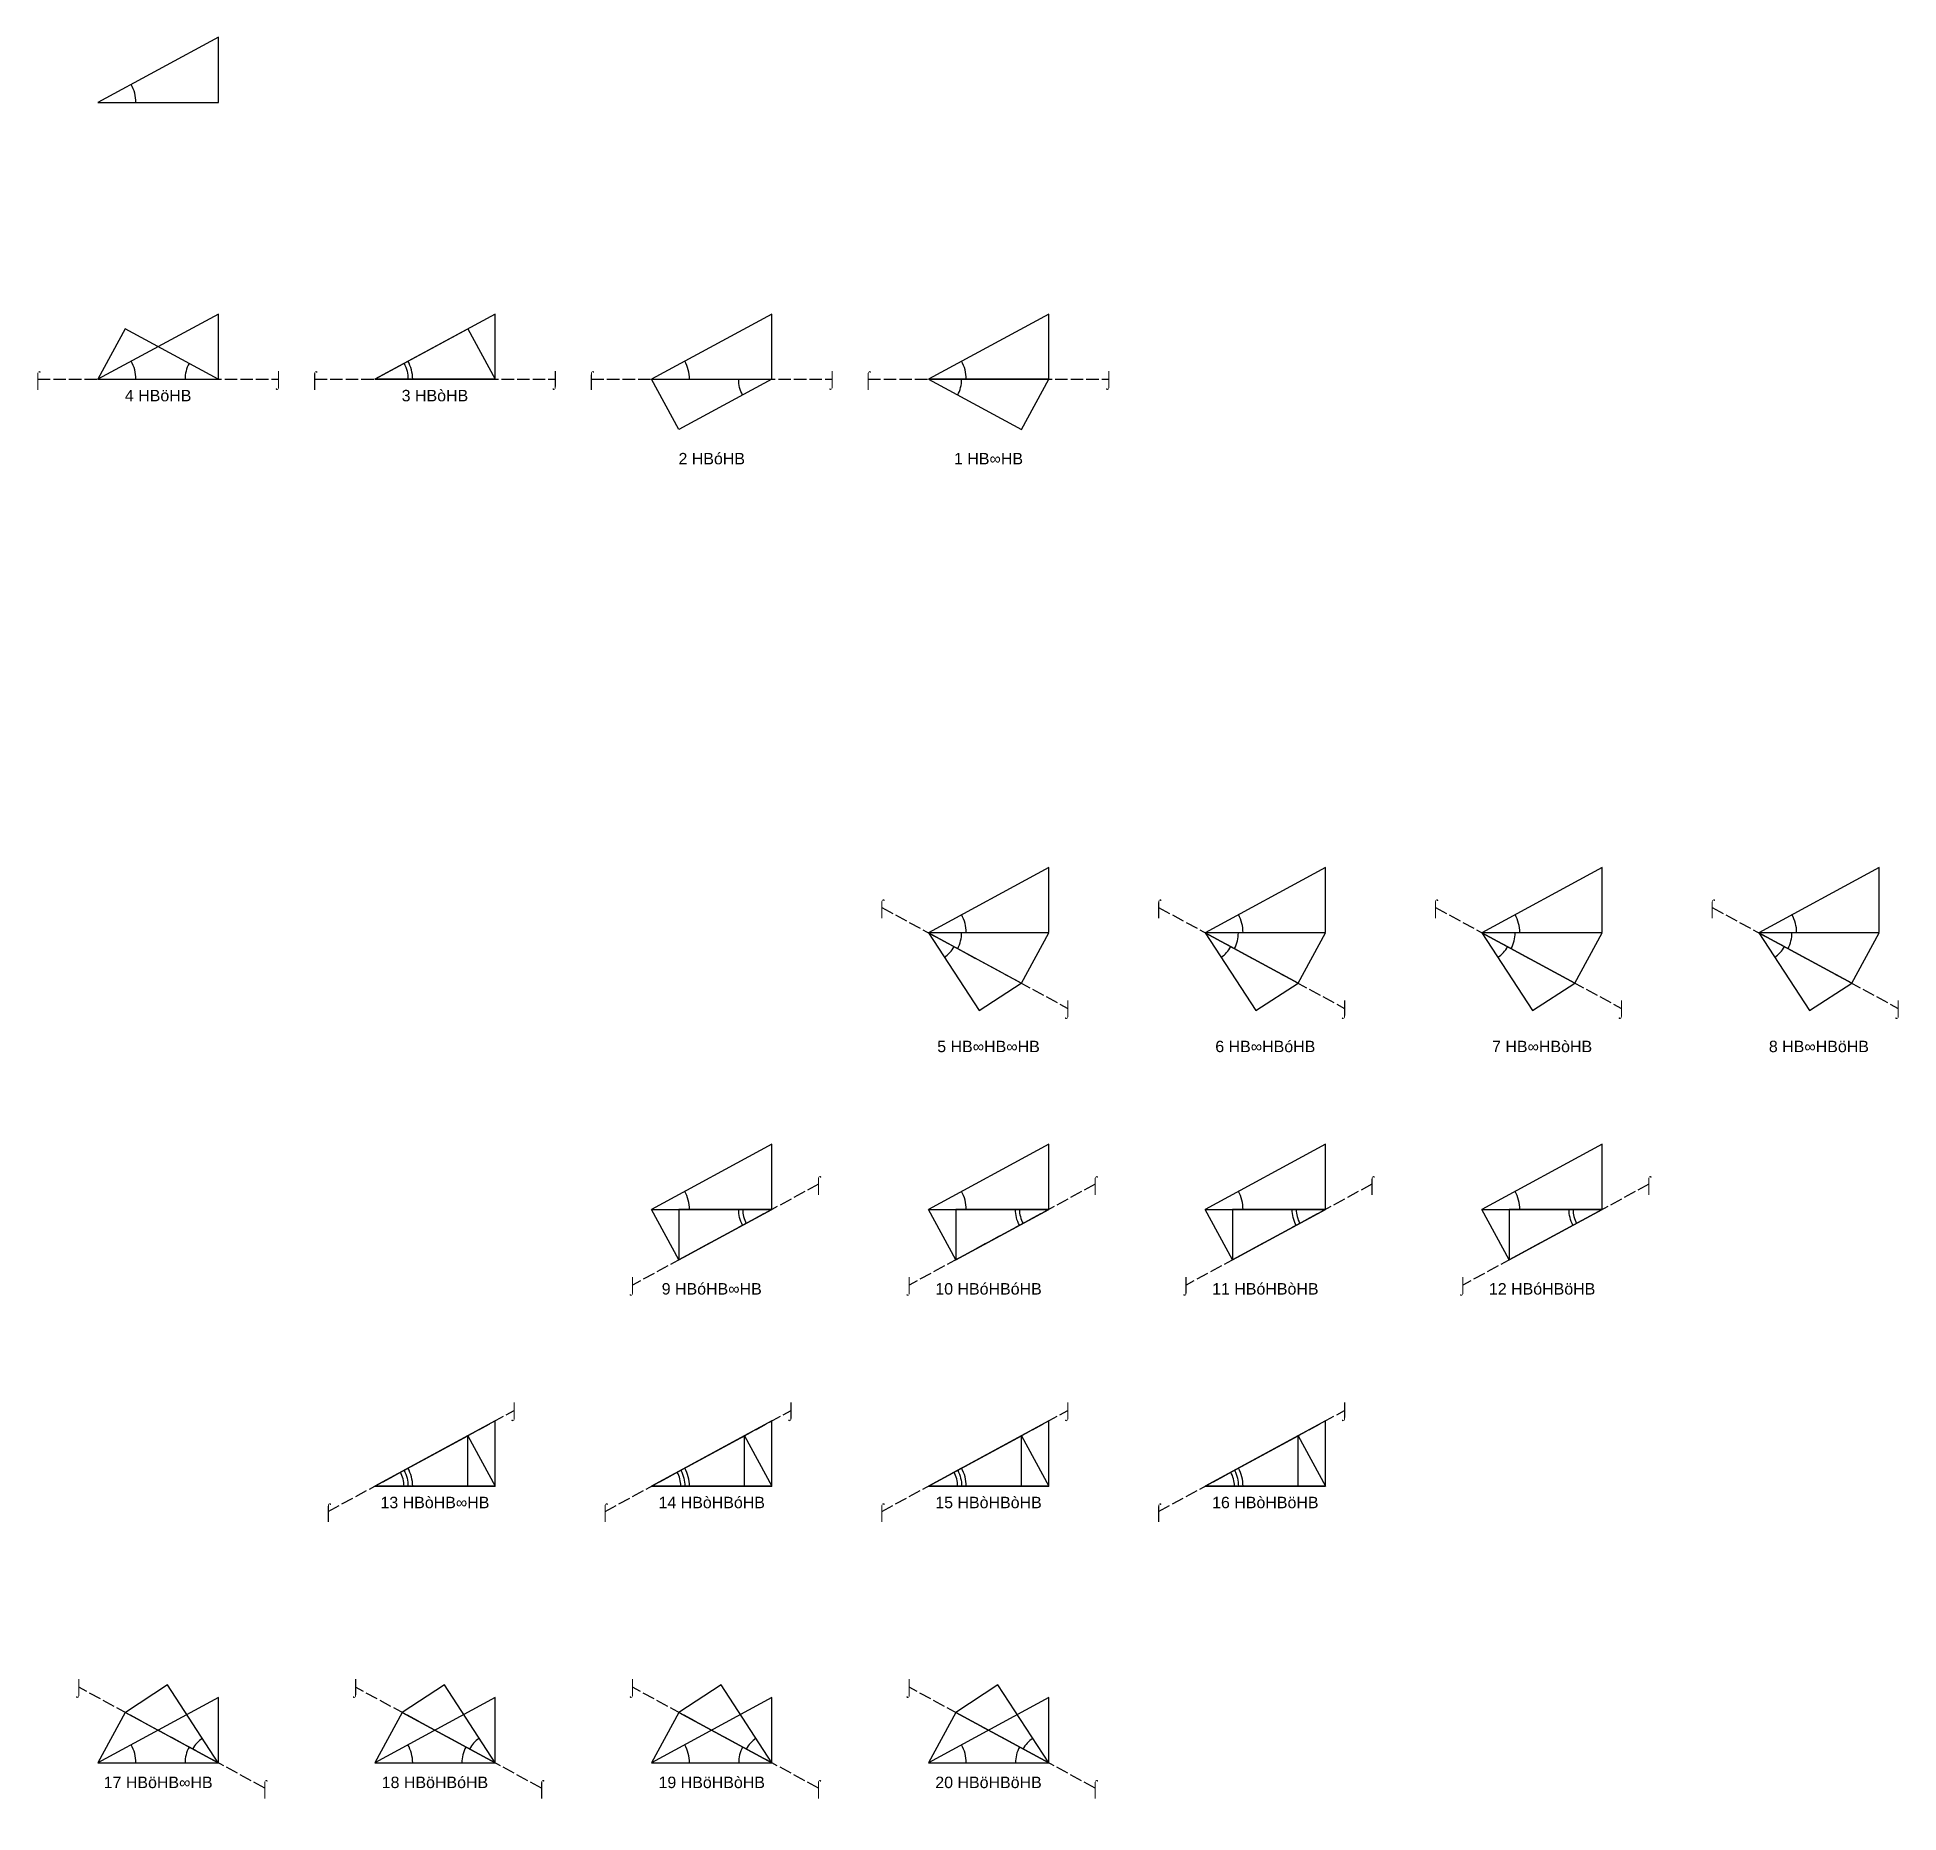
# Model space of a CAD drawing. Header units: millimetres. Extents: x 122552 to 1654769, y -10280102 to 62068.
# Drawn here: x 915520 to 1094743, y -108916 to 62068 of the extents above; entities that cross this region are included whole.
import ezdxf
from ezdxf.enums import TextEntityAlignment as Align

# ---------------------------------------------------------------- set-up
doc = ezdxf.new("R2010")
doc.units = ezdxf.units.MM
doc.linetypes.add('ACAD_ISO02W100', pattern=[15, 12, -3])
for name, color, linetype in [('BASE', 170, 'Continuous'), ('HYPOTENUSE', 20, 'Continuous'), ('PERPENDICULAR', 90, 'Continuous'), ('Standard', 7, 'Continuous')]:
    doc.layers.add(name, color=color, linetype=linetype)
doc.styles.add('Arial', font='arial_0.ttf')

msp = doc.modelspace()

# ---------------------------------------------------------------- texts
at = {"style": 'Arial'}
for s, p in [('⌠', (915575, 29131)), ('⌡', (938750, 29131)), ('⌠', (942224, 29131)), ('⌡', (965398, 29131)), ('⌠', (968872, 29131)), ('⌡', (992047, 29131)), ('⌠', (995521, 29131)), ('⌡', (1018696, 29131)), ('4 HBöHB', (927162, 27558)), ('3 HBòHB', (953811, 27558)), ('2 HBóHB', (980460, 21486)), ('1 HB∞HB', (1007108, 21486)), ('⌠', (996839, -21738)), ('⌠', (1023488, -21738)), ('⌠', (1050136, -21738)), ('⌠', (1076785, -21738)), ('⌡', (1014741, -31453)), ('⌡', (1041390, -31453)), ('⌡', (1068039, -31453)), ('⌡', (1094687, -31453)), ('5 HB∞HB∞HB', (1007108, -35120)), ('6 HB∞HBóHB', (1033757, -35120)), ('7 HB∞HBòHB', (1060406, -35120)), ('8 HB∞HBöHB', (1087054, -35120)), ('⌠', (990729, -48387)), ('⌠', (1017377, -48387)), ('⌠', (1044026, -48387)), ('⌠', (1070675, -48387)), ('⌡', (972827, -58102)), ('⌡', (999475, -58102)), ('⌡', (1026124, -58102)), ('⌡', (1052773, -58102)), ('9 HBóHB∞HB', (980460, -58460)), ('10 HBóHBóHB', (1007108, -58460)), ('11 HBóHBòHB', (1033757, -58460)), ('12 HBóHBöHB', (1060406, -58460)), ('⌡', (961444, -70178)), ('⌡', (988093, -70178)), ('⌡', (1014741, -70178)), ('⌡', (1041390, -70178)), ('13 HBòHB∞HB', (953811, -79036)), ('14 HBòHBóHB', (980460, -79036)), ('15 HBòHBòHB', (1007108, -79036)), ('16 HBòHBöHB', (1033757, -79036)), ('⌠', (943542, -79893)), ('⌠', (970190, -79893)), ('⌠', (996839, -79893)), ('⌠', (1023488, -79893)), ('⌡', (919529, -96826)), ('⌡', (946178, -96826)), ('⌡', (972827, -96826)), ('⌡', (999475, -96826)), ('17 HBöHB∞HB', (927162, -105989)), ('18 HBöHBóHB', (953811, -105989)), ('19 HBöHBòHB', (980460, -105989)), ('20 HBöHBöHB', (1007108, -105989)), ('⌠', (937431, -106542)), ('⌠', (964080, -106542)), ('⌠', (990729, -106542)), ('⌠', (1017377, -106542))]:
    msp.add_text(s, height=1100, dxfattribs=at).set_placement(p, align=Align.MIDDLE_CENTER)

# ---------------------------------------------------------------- blocks, each defined once
blk = doc.blocks.new('fundamental_block_GT')
at = {"color": 4}
blk.add_arc((0, -2), 277, 359.9799, 28.4254, dxfattribs=at)
at = {"layer": 'BASE'}
blk.add_line((0, 0), (879, -7), dxfattribs=at)
at = {"layer": 'HYPOTENUSE'}
blk.add_line((883, 469), (0, 0), dxfattribs=at)
at = {"layer": 'PERPENDICULAR'}
blk.add_line((879, -7), (883, 469), dxfattribs=at)

# ---------------------------------------------------------------- linework, layer by layer
at = {"linetype": 'ACAD_ISO02W100', "ltscale": 100}
for p, q in [((915575, 29131), (938750, 29131)), ((942224, 29131), (965398, 29131)), ((968872, 29131), (992047, 29131)), ((995521, 29131), (1018696, 29131)), ((996839, -21738), (1014741, -31453)), ((1023488, -21738), (1041390, -31453)), ((1050136, -21738), (1068039, -31453)), ((1076785, -21738), (1094687, -31453)), ((990729, -48387), (972827, -58102)), ((1017377, -48387), (999475, -58102)), ((1044026, -48387), (1026124, -58102)), ((1070675, -48387), (1052773, -58102)), ((943542, -79893), (961444, -70178)), ((970190, -79893), (988093, -70178)), ((996839, -79893), (1014741, -70178)), ((1023488, -79893), (1041390, -70178)), ((937431, -106542), (919529, -96826)), ((964080, -106542), (946178, -96826)), ((990729, -106542), (972827, -96826)), ((1017377, -106542), (999475, -96826))]:
    msp.add_line(p, q, dxfattribs=at)

# ---------------------------------------------------------------- block references
for p, xscale, yscale, zscale, rotation in [((932956, 29131), 11.58735412275403, 11.58735412275403, 11.58735412275403, 152.0000000000003), ((948017, 29131), -11.58735412275403, 11.58735412275403, 11.58735412275403, 207.9999999999996), ((986253, 29131), -11.58735412275403, 11.58735412275403, 11.58735412275403, 27.99999999999958), ((1001315, 29131), 11.58735412275403, 11.58735412275403, 11.58735412275403, 332.0000000000002), ((1001315, -24167), 11.58735412275403, 11.58735412275403, 11.58735412275403, 332.0000000000002), ((1027963, -24167), 11.58735412275403, 11.58735412275403, 11.58735412275403, 332.0000000000002), ((1054612, -24167), 11.58735412275403, 11.58735412275403, 11.58735412275403, 332.0000000000002), ((1081261, -24167), 11.58735412275403, 11.58735412275403, 11.58735412275403, 332.0000000000002), ((1001315, -24167), 10.18429076373602, 10.18429076373602, 10.18429076373602, 303.5116672382091), ((1027963, -24167), 10.18429076373602, 10.18429076373602, 10.18429076373602, 303.5116672382091), ((1054612, -24167), 10.18429076373612, 10.18429076373612, 10.18429076373612, 303.5116672382094), ((1081261, -24167), 10.18429076373612, 10.18429076373612, 10.18429076373612, 303.5116672382094), ((986253, -50815), -11.58735412275403, 11.58735412275403, 11.58735412275403, 27.99999999999958), ((1012902, -50815), -11.58735412275403, 11.58735412275403, 11.58735412275403, 27.99999999999958), ((1039551, -50815), -11.58735412275403, 11.58735412275403, 11.58735412275403, 27.99999999999958), ((1066199, -50815), -11.58735412275403, 11.58735412275403, 11.58735412275403, 27.99999999999958), ((986253, -50815), 10.18429076373601, 10.18429076373601, 10.18429076373601, 180.4883327617911), ((1012902, -50815), 10.18429076373601, 10.18429076373601, 10.18429076373601, 180.4883327617911), ((1039551, -50815), 10.18429076373601, 10.18429076373601, 10.18429076373601, 180.4883327617911), ((1066199, -50815), 10.18429076373611, 10.18429076373611, 10.18429076373611, 180.4883327617911), ((948017, -77464), -11.58735412275403, 11.58735412275403, 11.58735412275403, 207.9999999999996), ((948017, -77464), 10.18429076373601, 10.18429076373601, 10.18429076373601, 0.4883327617926961), ((974666, -77464), -11.58735412275403, 11.58735412275403, 11.58735412275403, 207.9999999999996), ((974666, -77464), 10.18429076373601, 10.18429076373601, 10.18429076373601, 0.4883327617926961), ((1001315, -77464), -11.58735412275403, 11.58735412275403, 11.58735412275403, 207.9999999999996), ((1001315, -77464), 10.18429076373601, 10.18429076373601, 10.18429076373601, 0.4883327617926961), ((1027963, -77464), -11.58735412275403, 11.58735412275403, 11.58735412275403, 207.9999999999996), ((1027963, -77464), 10.18429076373601, 10.18429076373601, 10.18429076373601, 0.4883327617926961), ((932956, -104113), 10.18429076373601, 10.18429076373601, 10.18429076373601, 123.5116672382091), ((959605, -104113), 10.18429076373601, 10.18429076373601, 10.18429076373601, 123.5116672382091), ((986253, -104113), 10.18429076373601, 10.18429076373601, 10.18429076373601, 123.5116672382091), ((1012902, -104113), 10.18429076373601, 10.18429076373601, 10.18429076373601, 123.5116672382091), ((932956, -104113), 11.58735412275403, 11.58735412275403, 11.58735412275403, 152.0000000000003), ((959605, -104113), 11.58735412275403, 11.58735412275403, 11.58735412275403, 152.0000000000003), ((986253, -104113), 11.58735412275403, 11.58735412275403, 11.58735412275403, 152.0000000000003), ((1012902, -104113), 11.58735412275403, 11.58735412275403, 11.58735412275403, 152.0000000000003)]:
    msp.add_blockref('fundamental_block_GT', p, dxfattribs=dict(xscale=xscale, yscale=yscale, zscale=zscale, rotation=rotation))
at = {"layer": 'Standard', "xscale": 13.18371388650824, "yscale": 13.18371388650824, "zscale": 13.18371388650824, "rotation": 0.4883327617913192}
for p in [(921369, 55779), (921369, 29131), (948017, 29131), (974666, 29131), (1001315, 29131), (1001315, -24167), (1027963, -24167), (1054612, -24167), (1081261, -24167), (974666, -50815), (1001315, -50815), (1027963, -50815), (1054612, -50815), (948017, -77464), (974666, -77464), (1001315, -77464), (1027963, -77464), (921369, -104113), (948017, -104113), (974666, -104113), (1001315, -104113)]:
    msp.add_blockref('fundamental_block_GT', p, dxfattribs=at)

msp.set_redraw_order([(e.dxf.handle, doc.entitydb.next_handle()) for e in msp.query("TEXT MTEXT ATTDEF DIMENSION ARC_DIMENSION")])  # texts and dimensions are drawn at this point

doc.saveas('drawing.dxf')
